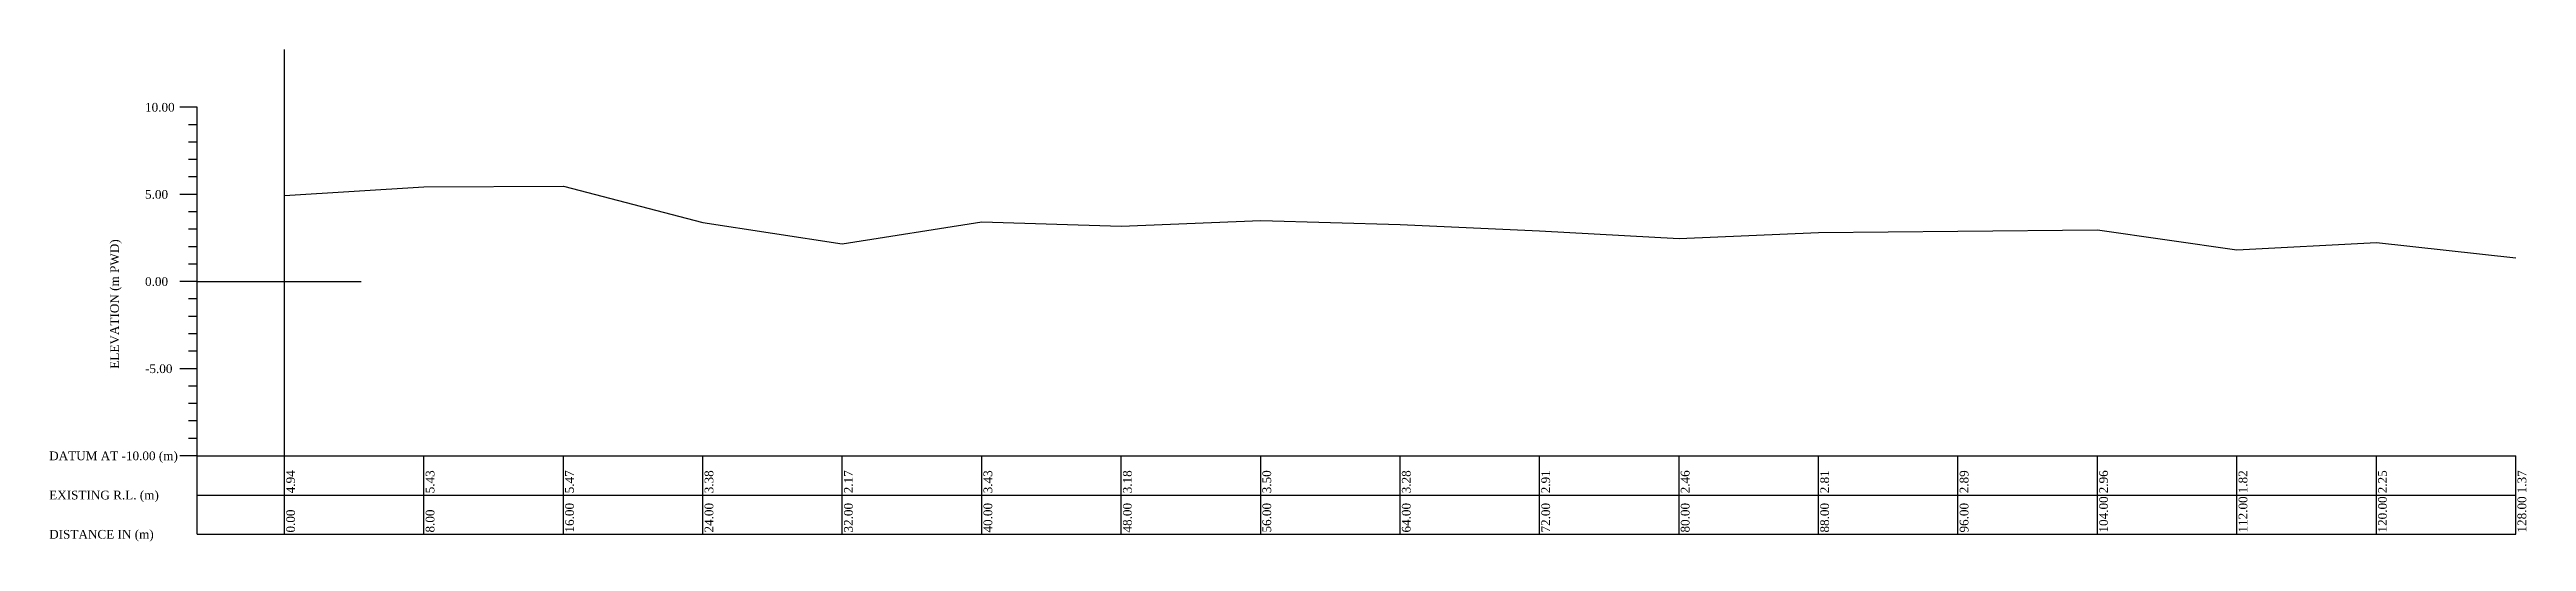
# Model space of a CAD drawing. Header units: metres. Extents: x -148477 to 168932, y -55673 to -2736.
# Drawn here: x -60099.1 to -59957, y -21188.4 to -21160.2 of the extents above; entities that cross this region are included whole.
import ezdxf

# ---------------------------------------------------------------- set-up
doc = ezdxf.new("R2010")
doc.units = ezdxf.units.M
doc.styles.add('liza', font='times.ttf', dxfattribs={"height": 2})

msp = doc.modelspace()

# ---------------------------------------------------------------- texts
at = {"color": 6, "linetype": 'Continuous', "lineweight": -3, "ltscale": 0.5, "char_height": 0.5, "attachment_point": 1, "style": 'liza'}
for s, insert, width in [('10.00', (-60093.6242, -21163.2688), 2), ('5.00', (-60093.6242, -21168.2688), 2), ('0.00', (-60093.6242, -21173.2688), 2), ('-5.00', (-60093.6242, -21178.2688), 2), ('DATUM AT -10.00 (m)', (-60099.1242, -21183.2688), 7.5), ('EXISTING R.L. (m)', (-60099.1242, -21185.5188), 7.5), ('DISTANCE IN (m)', (-60099.1242, -21187.7688), 7.5)]:
    msp.add_mtext(s, dxfattribs=dict(at, insert=insert, width=width))
at = {"color": 6, "linetype": 'Continuous', "lineweight": -3, "ltscale": 0.5, "char_height": 0.5, "attachment_point": 1, "rotation": 90, "style": 'liza'}
for s, insert, width in [('ELEVATION (m PWD)', (-60095.6242, -21178.5188), 10), ('4.94', (-60085.5242, -21185.6688), 2.15), ('5.43', (-60077.5242, -21185.6688), 2.15), ('5.47', (-60069.5242, -21185.6688), 2.15), ('3.38', (-60061.5242, -21185.6688), 2.15), ('2.17', (-60053.5242, -21185.6688), 2.15), ('3.43', (-60045.5242, -21185.6688), 2.15), ('3.18', (-60037.5242, -21185.6688), 2.15), ('3.50', (-60029.5242, -21185.6688), 2.15), ('3.28', (-60021.5242, -21185.6688), 2.15), ('2.91', (-60013.5242, -21185.6688), 2.15), ('2.46', (-60005.5242, -21185.6688), 2.15), ('2.81', (-59997.5242, -21185.6688), 2.15), ('2.89', (-59989.5242, -21185.6688), 2.15), ('2.96', (-59981.5242, -21185.6688), 2.15), ('1.82', (-59973.5242, -21185.6688), 2.15), ('2.25', (-59965.5242, -21185.6688), 2.15), ('1.37', (-59957.5242, -21185.6688), 2.15), ('0.00', (-60085.5242, -21187.9188), 2.15), ('8.00', (-60077.5242, -21187.9188), 2.15), ('16.00', (-60069.5242, -21187.9188), 2.15), ('24.00', (-60061.5242, -21187.9188), 2.15), ('32.00', (-60053.5242, -21187.9188), 2.15), ('40.00', (-60045.5242, -21187.9188), 2.15), ('48.00', (-60037.5242, -21187.9188), 2.15), ('56.00', (-60029.5242, -21187.9188), 2.15), ('64.00', (-60021.5242, -21187.9188), 2.15), ('72.00', (-60013.5242, -21187.9188), 2.15), ('80.00', (-60005.5242, -21187.9188), 2.15), ('88.00', (-59997.5242, -21187.9188), 2.15), ('96.00', (-59989.5242, -21187.9188), 2.15), ('104.00', (-59981.5242, -21187.9188), 2.15), ('112.00', (-59973.5242, -21187.9188), 2.15), ('120.00', (-59965.5242, -21187.9188), 2.15), ('128.00', (-59957.5242, -21187.9188), 2.15)]:
    msp.add_mtext(s, dxfattribs=dict(at, insert=insert, width=width))

# ---------------------------------------------------------------- linework, layer by layer
at = {"color": 6, "linetype": 'Continuous', "lineweight": -3, "ltscale": 0.5}
for p, q in [((-60085.6242, -21183.5188), (-60085.6242, -21160.206)), ((-60090.6242, -21163.5188), (-60091.6242, -21163.5188)), ((-60090.6242, -21188.0188), (-60090.6242, -21163.5188)), ((-60090.6242, -21164.5188), (-60091.1242, -21164.5188)), ((-60090.6242, -21165.5188), (-60091.1242, -21165.5188)), ((-60090.6242, -21166.5188), (-60091.1242, -21166.5188)), ((-60090.6242, -21167.5188), (-60091.1242, -21167.5188)), ((-60090.6242, -21168.5188), (-60091.6242, -21168.5188)), ((-60090.6242, -21169.5188), (-60091.1242, -21169.5188)), ((-60090.6242, -21170.5188), (-60091.1242, -21170.5188)), ((-60090.6242, -21171.5188), (-60091.1242, -21171.5188)), ((-60090.6242, -21172.5188), (-60091.1242, -21172.5188)), ((-60090.6242, -21173.5188), (-60091.6242, -21173.5188)), ((-60090.6242, -21173.5188), (-60081.2285, -21173.5188)), ((-60090.6242, -21174.5188), (-60091.1242, -21174.5188)), ((-60090.6242, -21175.5188), (-60091.1242, -21175.5188)), ((-60090.6242, -21176.5188), (-60091.1242, -21176.5188)), ((-60090.6242, -21177.5188), (-60091.1242, -21177.5188)), ((-60090.6242, -21178.5188), (-60091.6242, -21178.5188)), ((-60090.6242, -21179.5188), (-60091.1242, -21179.5188)), ((-60090.6242, -21180.5188), (-60091.1242, -21180.5188)), ((-60090.6242, -21181.5188), (-60091.1242, -21181.5188)), ((-60090.6242, -21182.5188), (-60091.1242, -21182.5188)), ((-60090.6242, -21183.5188), (-60091.6242, -21183.5188)), ((-60090.6242, -21183.5188), (-59957.6242, -21183.5188)), ((-60085.6242, -21188.0188), (-60085.6242, -21183.5188)), ((-60077.6242, -21188.0188), (-60077.6242, -21183.5188)), ((-60069.6242, -21188.0188), (-60069.6242, -21183.5188)), ((-60061.6242, -21188.0188), (-60061.6242, -21183.5188)), ((-60053.6242, -21188.0188), (-60053.6242, -21183.5188)), ((-60045.6242, -21188.0188), (-60045.6242, -21183.5188)), ((-60037.6242, -21188.0188), (-60037.6242, -21183.5188)), ((-60029.6242, -21188.0188), (-60029.6242, -21183.5188)), ((-60021.6242, -21188.0188), (-60021.6242, -21183.5188)), ((-60013.6242, -21188.0188), (-60013.6242, -21183.5188)), ((-60005.6242, -21188.0188), (-60005.6242, -21183.5188)), ((-59997.6242, -21188.0188), (-59997.6242, -21183.5188)), ((-59989.6242, -21188.0188), (-59989.6242, -21183.5188)), ((-59981.6242, -21188.0188), (-59981.6242, -21183.5188)), ((-59973.6242, -21188.0188), (-59973.6242, -21183.5188)), ((-59965.6242, -21188.0188), (-59965.6242, -21183.5188)), ((-59957.6242, -21188.0188), (-59957.6242, -21183.5188)), ((-60090.6242, -21185.7688), (-59957.6242, -21185.7688)), ((-60090.6242, -21188.0188), (-59957.6242, -21188.0188))]:
    msp.add_line(p, q, dxfattribs=at)
at = {"color": 5, "linetype": 'Continuous', "lineweight": -3, "ltscale": 0.5}
msp.add_lwpolyline([(-60085.6242, -21168.5788), (-60077.6242, -21168.0898), (-60069.6242, -21168.0458), (-60061.6242, -21170.1388), (-60053.6242, -21171.3518), (-60045.6242, -21170.0898), (-60037.6242, -21170.3418), (-60029.6242, -21170.0198), (-60021.6242, -21170.2388), (-60013.6242, -21170.6068), (-60005.6242, -21171.0548), (-59997.6242, -21170.7078), (-59989.6242, -21170.6288), (-59981.6242, -21170.5578), (-59973.6242, -21171.7008), (-59965.6242, -21171.2688), (-59957.6242, -21172.1498)], dxfattribs=at)

msp.set_redraw_order([(e.dxf.handle, doc.entitydb.next_handle()) for e in msp.query("TEXT MTEXT ATTDEF DIMENSION ARC_DIMENSION")])  # texts and dimensions are drawn at this point

doc.saveas('drawing.dxf')
